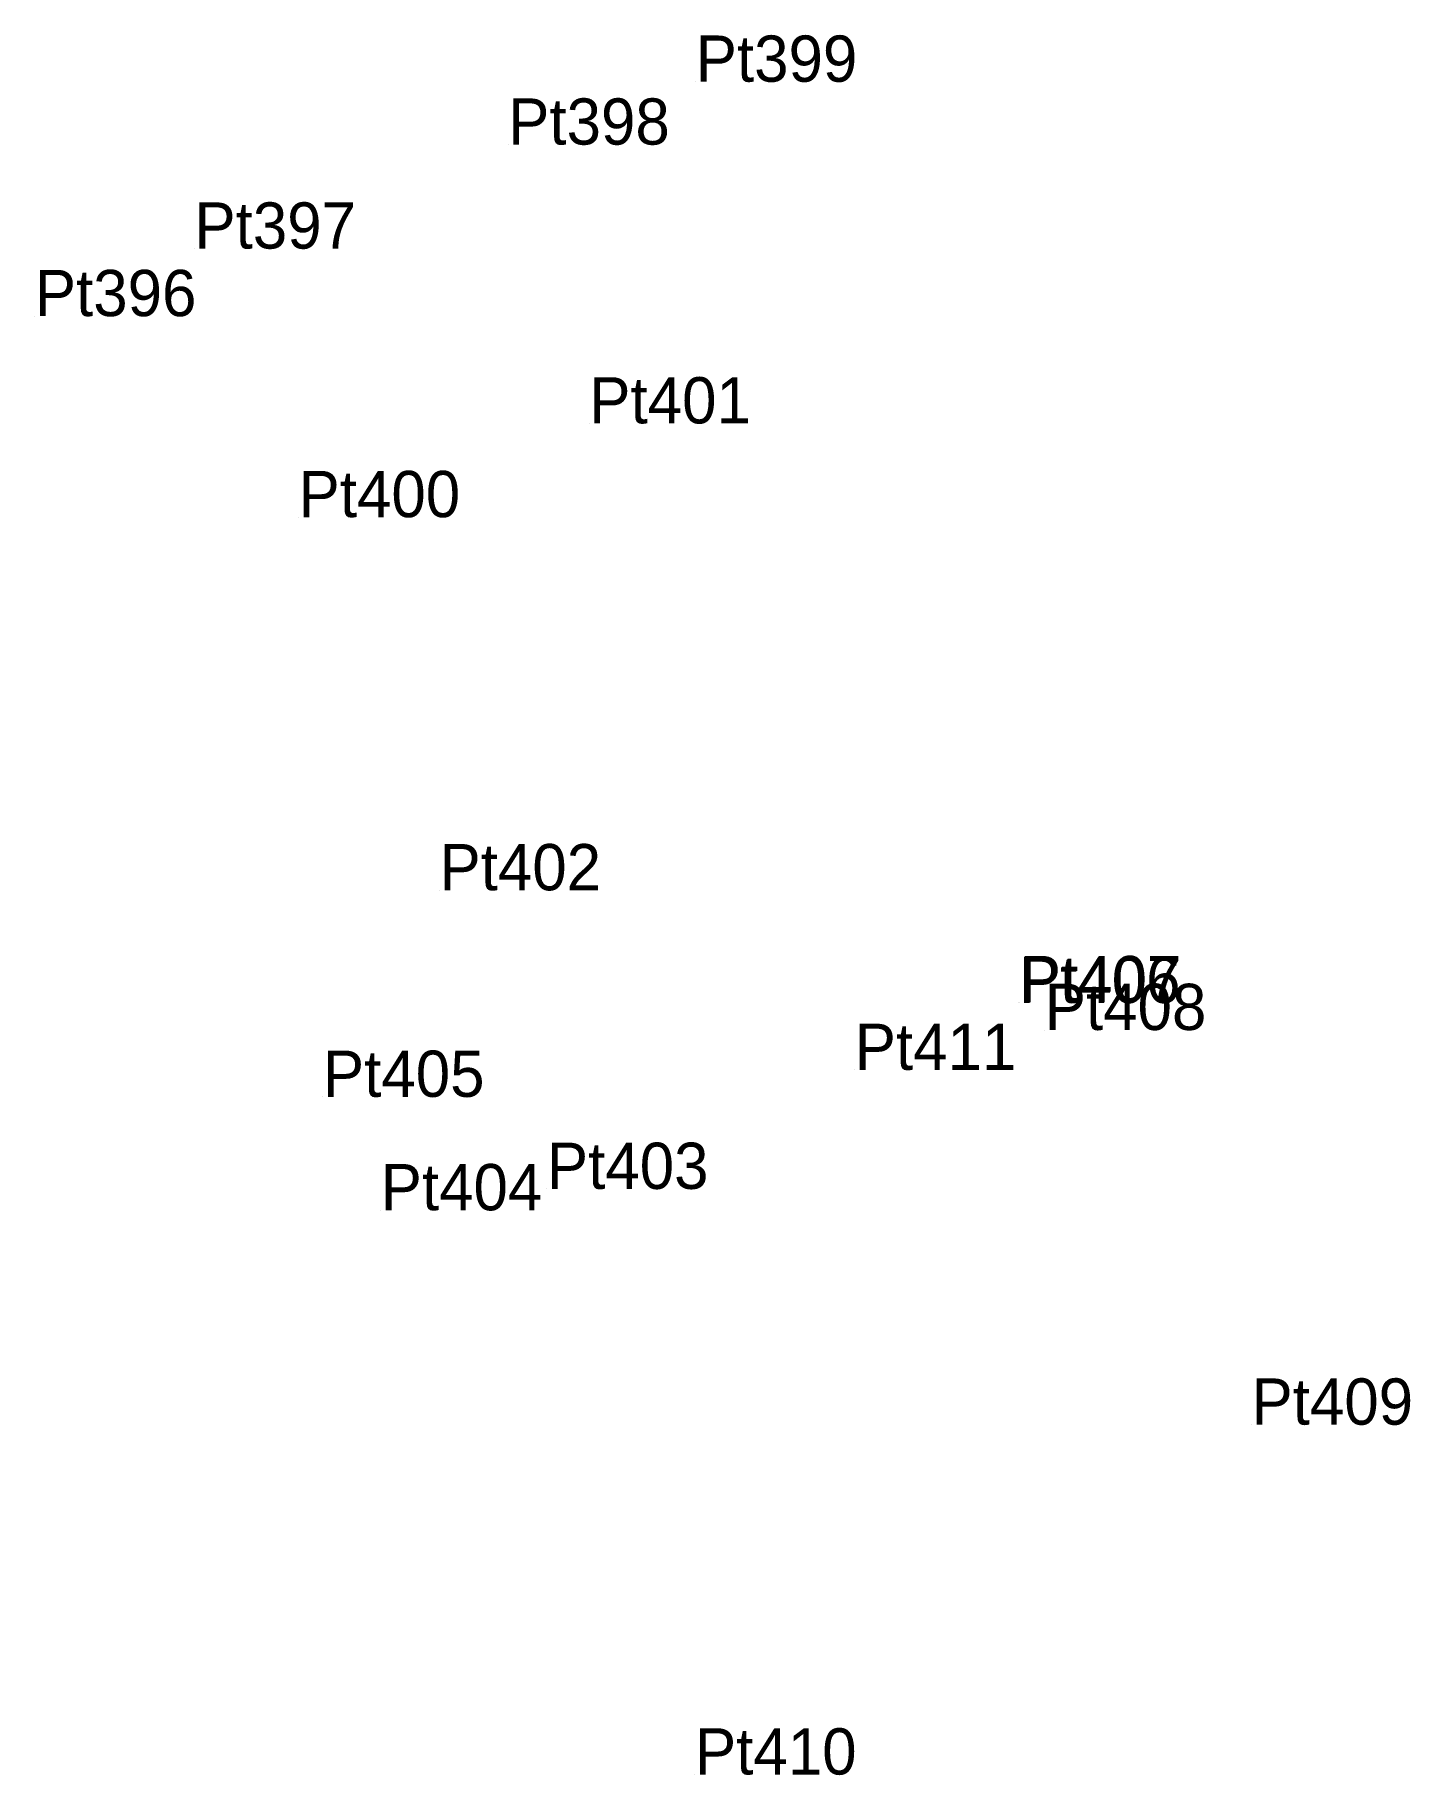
# Model space of a CAD drawing. Extents: x 0 to 667379, y 0 to 1854856.
# Drawn here: x 536886 to 536939.5, y 1836818.1 to 1836885.9 of the extents above; entities that cross this region are included whole.
import ezdxf

# ---------------------------------------------------------------- set-up
doc = ezdxf.new("R2010")
doc.units = 0
doc.layers.add('Level 12', color=7, linetype='Continuous')
doc.layers.add('Level 7', color=7, linetype='Continuous')

msp = doc.modelspace()

# ---------------------------------------------------------------- texts
at = {"layer": 'Level 12'}
for s, p in [('Pt399', (536911.677, 1836884.053)), ('Pt398', (536904.378, 1836881.605)), ('Pt397', (536892.166, 1836877.558)), ('Pt396', (536885.955, 1836874.93)), ('Pt401', (536907.534, 1836870.754)), ('Pt400', (536896.22, 1836867.105)), ('Pt402', (536901.705, 1836852.583)), ('Pt406', (536924.255, 1836848.196)), ('Pt407', (536924.29, 1836848.226)), ('Pt408', (536925.262, 1836847.144)), ('Pt411', (536917.865, 1836845.59)), ('Pt405', (536897.168, 1836844.542)), ('Pt403', (536905.885, 1836840.959)), ('Pt404', (536899.416, 1836840.128)), ('Pt409', (536933.309, 1836831.783)), ('Pt410', (536911.649, 1836818.165))]:
    msp.add_text(s, height=1.8, dxfattribs=at).set_placement(p)

# ---------------------------------------------------------------- linework, layer by layer
at = {"layer": 'Level 7'}
for p, q in [((536911.677, 1836884.053), (536911.677, 1836884.053)), ((536904.378, 1836881.605), (536904.378, 1836881.605)), ((536892.166, 1836877.558), (536892.166, 1836877.558)), ((536885.955, 1836874.93), (536885.955, 1836874.93)), ((536907.534, 1836870.754), (536907.534, 1836870.754)), ((536896.22, 1836867.105), (536896.22, 1836867.105)), ((536901.705, 1836852.583), (536901.705, 1836852.583)), ((536924.255, 1836848.196), (536924.255, 1836848.196)), ((536924.29, 1836848.226), (536924.29, 1836848.226)), ((536925.262, 1836847.144), (536925.262, 1836847.144)), ((536917.865, 1836845.59), (536917.865, 1836845.59)), ((536897.168, 1836844.542), (536897.168, 1836844.542)), ((536905.885, 1836840.959), (536905.885, 1836840.959)), ((536899.416, 1836840.128), (536899.416, 1836840.128)), ((536933.309, 1836831.783), (536933.309, 1836831.783)), ((536911.649, 1836818.165), (536911.649, 1836818.165))]:
    msp.add_line(p, q, dxfattribs=at)

msp.set_redraw_order([(e.dxf.handle, doc.entitydb.next_handle()) for e in msp.query("TEXT MTEXT ATTDEF DIMENSION ARC_DIMENSION")])  # texts and dimensions are drawn at this point

doc.saveas('drawing.dxf')
